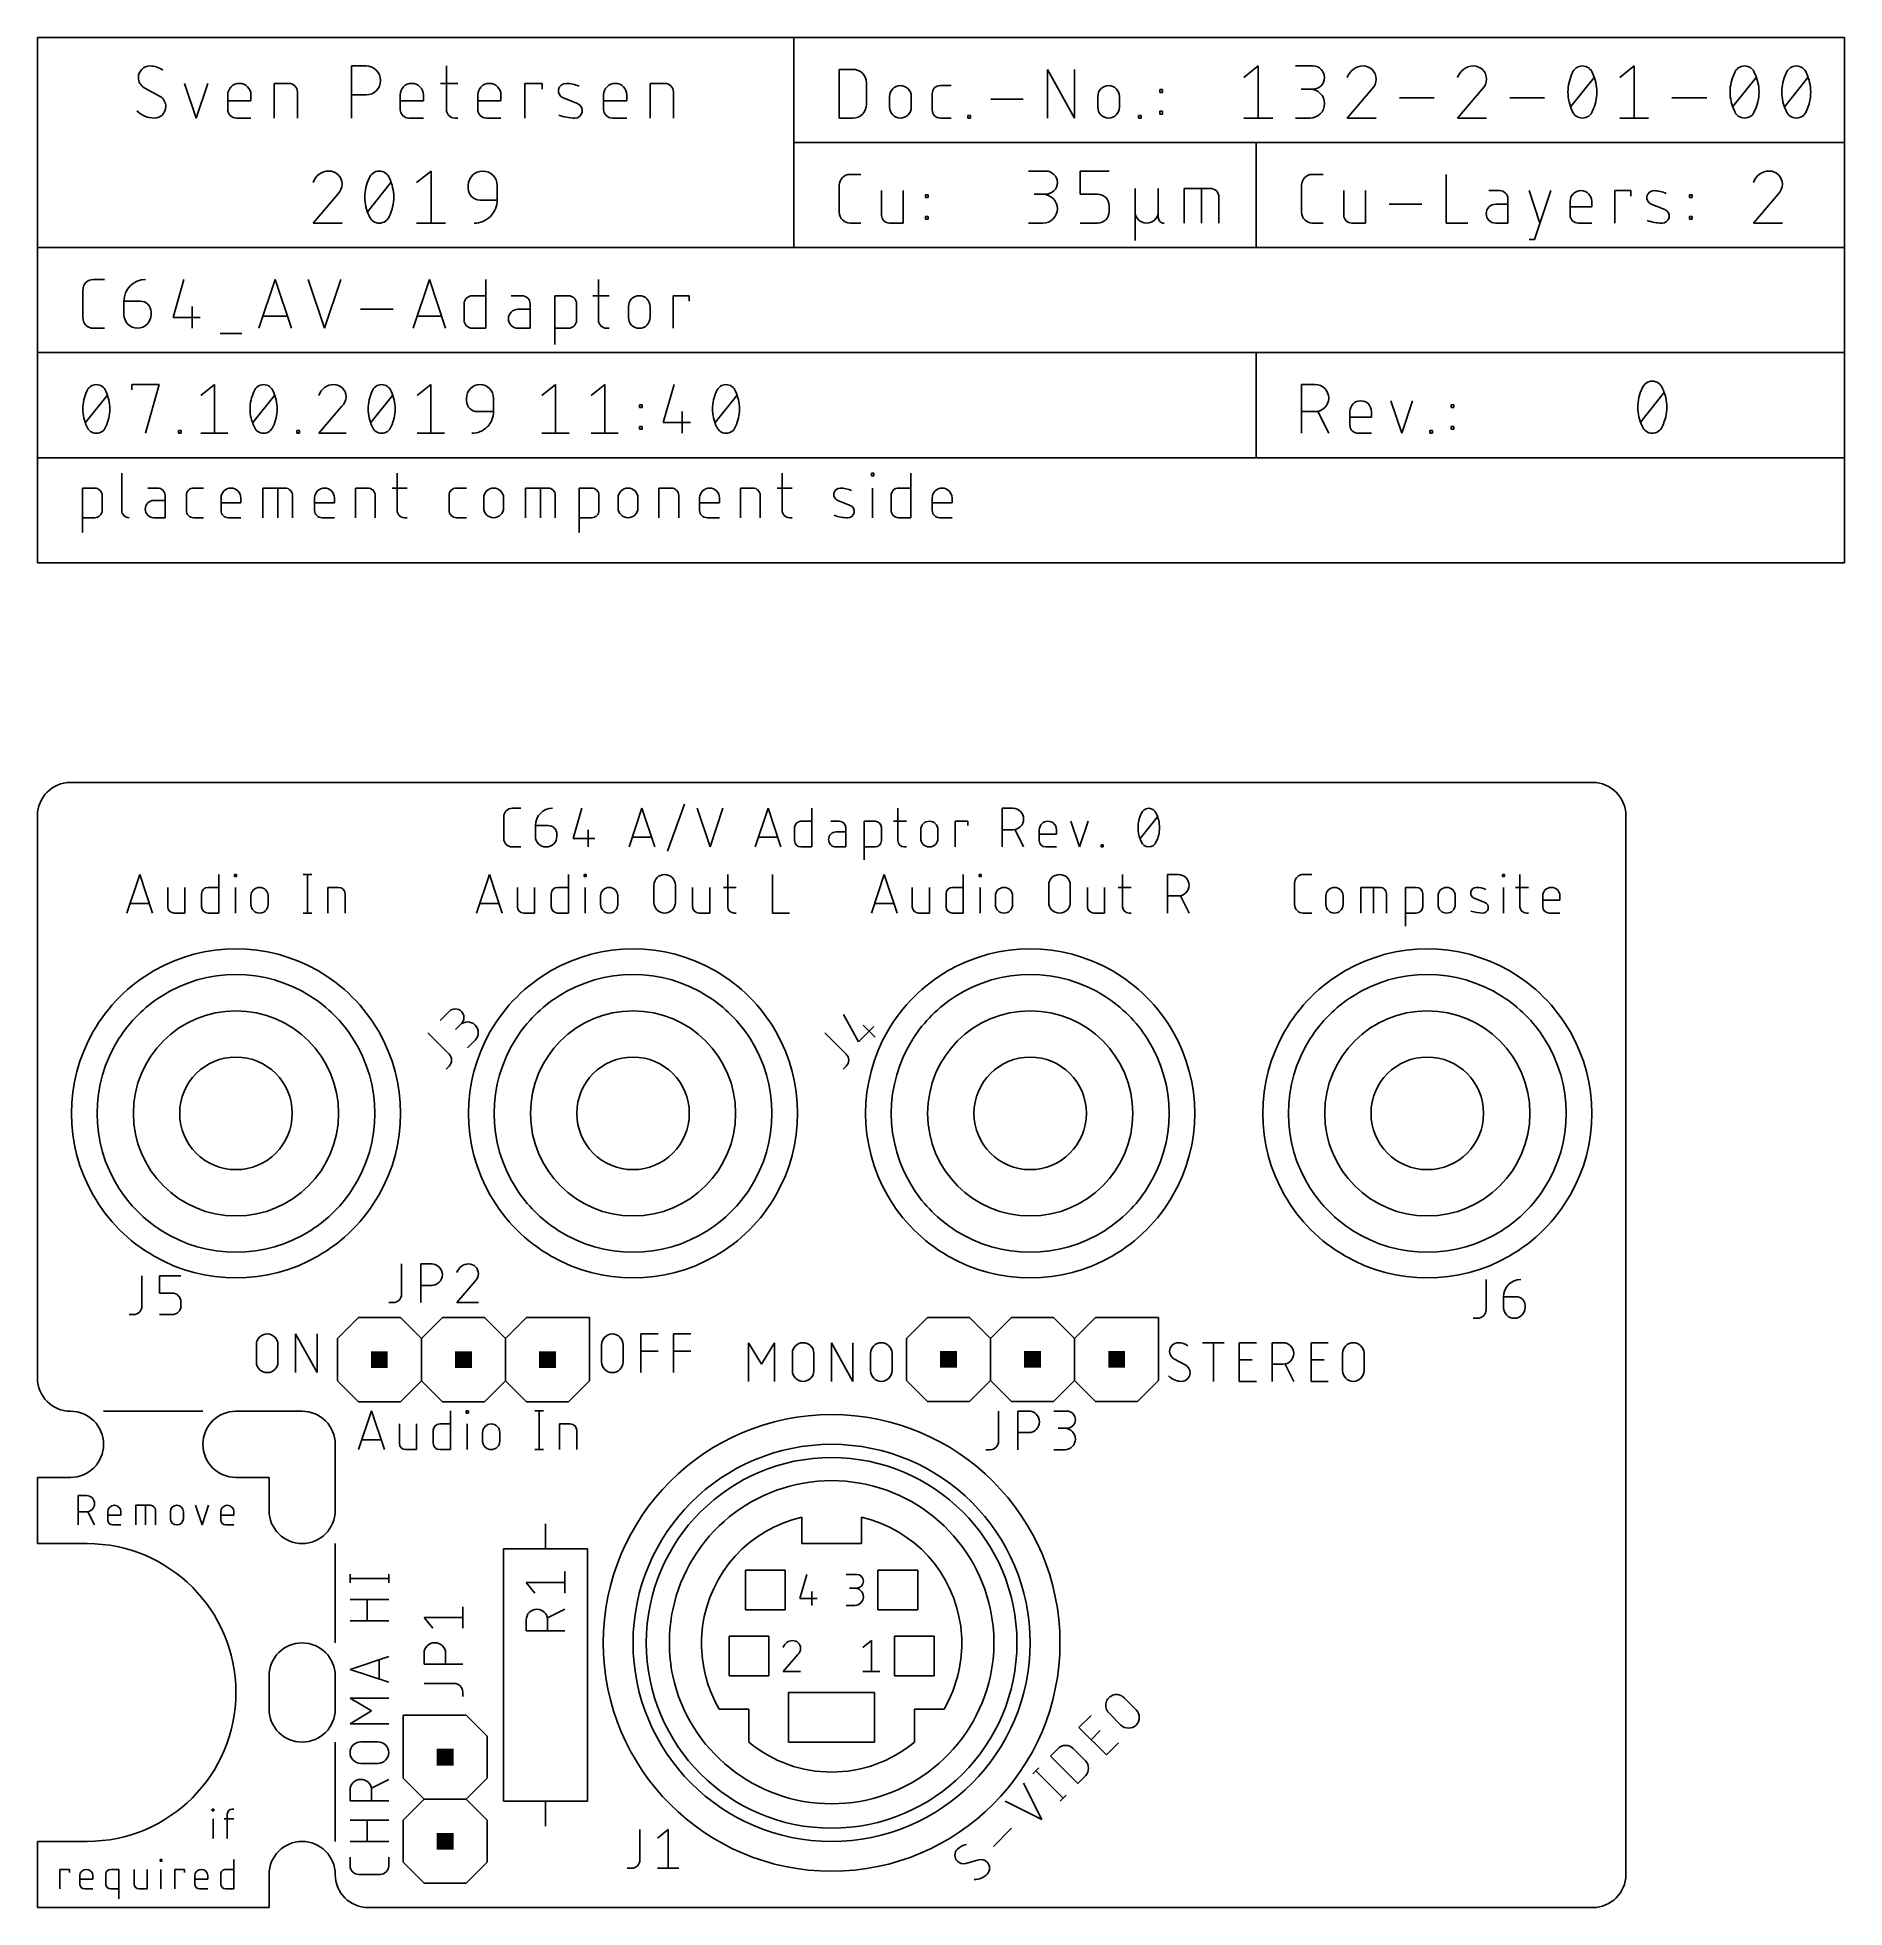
# Model space of a CAD drawing. Extents: x 0 to 54.6, y 0 to 56.5.
import ezdxf

# ---------------------------------------------------------------- set-up
doc = ezdxf.new("R2010")
doc.units = 0
for name, color, linetype in [('20', 30, 'CONTINUOUS'), ('21', 253, 'CONTINUOUS'), ('25', 253, 'CONTINUOUS'), ('48', 253, 'CONTINUOUS'), ('51', 253, 'CONTINUOUS')]:
    doc.layers.add(name, color=color, linetype=linetype)

# ---------------------------------------------------------------- blocks, each defined once
blk = doc.blocks.new('RECT')
blk.add_solid([(-0.5, -0.5), (0.5, -0.5), (-0.5, 0.5), (0.5, 0.5)])

msp = doc.modelspace()

# ---------------------------------------------------------------- linework, layer by layer
at = {"layer": '20'}
for p, q in [((1, 34), (47, 34)), ((0, 16), (0, 33)), ((48, 33), (48, 1)), ((6, 15), (8, 15)), ((9, 14), (9, 12)), ((1, 13), (0, 13)), ((0, 13), (0, 11)), ((7, 13), (6, 13)), ((7, 12), (7, 13)), ((0, 11), (1.5, 11)), ((7, 6), (7, 7)), ((9, 7), (9, 6)), ((0, 0), (0, 2)), ((0, 2), (1.5, 2)), ((7, 1), (7, 0)), ((7, 0), (0, 0)), ((47, 0), (10, 0))]:
    msp.add_line(p, q, dxfattribs=at)
for centre, radius, start, end in [((1, 33), 1, 90, 180), ((47, 33), 1, 0, 90), ((1, 16), 1, 180, 270), ((1, 14), 1, 0, 90), ((6, 14), 1, 90, 180), ((8, 14), 1, 0, 90), ((1, 14), 1, 270, 0), ((6, 14), 1, 180, 270), ((8, 12), 1, 180, 270), ((8, 12), 1, 270, 0), ((1.5, 6.5), 4.5, 270, 90), ((8, 7), 1, 90, 180), ((8, 7), 1, 0, 90), ((8, 6), 1, 180, 270), ((8, 6), 1, 270, 0), ((8, 1), 1, 90, 180), ((8, 1), 1, 0, 90), ((10, 1), 1, 180, 270), ((47, 1), 1, 270, 0)]:
    msp.add_arc(centre, radius, start, end, dxfattribs=at)
at = {"layer": '21'}
for p, q in [((2.5485, 43.3451), (2.5485, 42.2233)), ((10.8694, 43.3451), (10.8694, 42.2233)), ((22.5046, 43.3451), (22.5046, 42.2233)), ((25.2019, 43.2703), (25.2019, 43.3451)), ((25.2019, 43.3451), (25.2767, 43.3451)), ((25.2767, 43.2703), (25.2019, 43.2703)), ((25.2767, 43.3451), (25.2767, 43.2703)), ((26.3968, 43.3451), (26.3968, 41.9989)), ((1.3589, 41.5502), (1.3589, 42.8964)), ((1.3589, 42.8964), (1.7328, 42.8964)), ((1.9572, 42.672), (1.9572, 42.2233)), ((3.632, 42.8964), (3.3329, 42.8964)), ((3.8564, 42.5224), (3.5199, 42.5224)), ((3.8564, 41.9989), (3.8564, 42.672)), ((4.5006, 42.2233), (4.5006, 42.672)), ((4.725, 42.8964), (5.0241, 42.8964)), ((5.5481, 42.2233), (5.5481, 42.5972)), ((6.1464, 42.4476), (5.5481, 42.4476)), ((6.1464, 42.5972), (6.1464, 42.4476)), ((6.813, 41.9989), (6.813, 42.8964)), ((6.813, 42.8964), (7.4861, 42.8964)), ((7.2617, 41.9989), (7.2617, 42.8964)), ((7.7105, 42.672), (7.7105, 41.9989)), ((8.3771, 42.2233), (8.3771, 42.5972)), ((8.9754, 42.4476), (8.3771, 42.4476)), ((8.9754, 42.5972), (8.9754, 42.4476)), ((9.609, 41.9989), (9.609, 42.8964)), ((9.609, 42.8964), (9.983, 42.8964)), ((10.2074, 42.672), (10.2074, 41.9989)), ((10.7198, 42.8964), (11.1685, 42.8964)), ((12.44, 42.2233), (12.44, 42.672)), ((12.6643, 42.8964), (12.9635, 42.8964)), ((13.4875, 42.2981), (13.4875, 42.5972)), ((14.0858, 42.5972), (14.0858, 42.2981)), ((14.7524, 41.9989), (14.7524, 42.8964)), ((14.7524, 42.8964), (15.4255, 42.8964)), ((15.2011, 41.9989), (15.2011, 42.8964)), ((15.6498, 42.672), (15.6498, 41.9989)), ((16.3706, 41.5502), (16.3706, 42.8964)), ((16.3706, 42.8964), (16.7446, 42.8964)), ((16.969, 42.672), (16.969, 42.2233)), ((17.5484, 42.2981), (17.5484, 42.5972)), ((18.1467, 42.5972), (18.1467, 42.2981)), ((18.7804, 41.9989), (18.7804, 42.8964)), ((18.7804, 42.8964), (19.1543, 42.8964)), ((19.3787, 42.672), (19.3787, 41.9989)), ((20.0123, 42.2233), (20.0123, 42.5972)), ((20.6106, 42.4476), (20.0123, 42.4476)), ((20.6106, 42.5972), (20.6106, 42.4476)), ((21.2443, 41.9989), (21.2443, 42.8964)), ((21.2443, 42.8964), (21.6182, 42.8964)), ((21.8426, 42.672), (21.8426, 41.9989)), ((22.355, 42.8964), (22.8038, 42.8964)), ((24.5594, 42.3728), (24.1854, 42.5224)), ((25.2393, 41.9989), (25.2393, 42.8964)), ((25.7985, 42.2233), (25.7985, 42.672)), ((26.0229, 42.8964), (26.3968, 42.8964)), ((27.0391, 42.2233), (27.0391, 42.5972)), ((27.6374, 42.4476), (27.0391, 42.4476)), ((27.6374, 42.5972), (27.6374, 42.4476)), ((1.7328, 41.9989), (1.3589, 41.9989)), ((3.5199, 41.9989), (3.8564, 41.9989)), ((5.0241, 41.9989), (4.725, 41.9989)), ((6.1464, 41.9989), (5.7725, 41.9989)), ((8.9754, 41.9989), (8.6014, 41.9989)), ((11.0937, 41.9989), (11.1685, 41.9989)), ((12.9635, 41.9989), (12.6643, 41.9989)), ((16.7446, 41.9989), (16.3706, 41.9989)), ((20.6106, 41.9989), (20.2367, 41.9989)), ((22.729, 41.9989), (22.8038, 41.9989)), ((26.3968, 41.9989), (26.0229, 41.9989)), ((27.6374, 41.9989), (27.2635, 41.9989)), ((19.0367, 31.921), (19.556, 33.349)), ((14.0917, 32.3104), (14.0917, 32.9596)), ((14.3513, 33.2192), (14.6109, 33.2192)), ((16.4501, 33.2192), (16.1905, 32.3104)), ((17.8782, 32.0508), (18.2676, 33.2192)), ((18.2676, 33.2192), (18.6571, 32.0508)), ((19.9356, 33.2192), (20.325, 32.0508)), ((20.325, 32.0508), (20.7145, 33.2192)), ((21.6882, 32.0508), (22.0776, 33.2192)), ((22.0776, 33.2192), (22.4671, 32.0508)), ((23.0736, 32.8297), (23.3982, 32.8297)), ((23.3982, 33.2192), (23.3982, 32.0508)), ((24.2321, 32.8297), (23.9725, 32.8297)), ((24.9862, 31.6613), (24.9862, 32.8297)), ((24.9862, 32.8297), (25.3107, 32.8297)), ((25.8741, 32.8297), (26.2636, 32.8297)), ((26.004, 33.2192), (26.004, 32.2455)), ((27.7301, 32.0508), (27.7301, 32.8297)), ((27.7301, 32.8297), (28.1196, 32.8297)), ((28.1196, 32.8297), (28.1196, 32.6999)), ((29.1518, 32.0508), (29.1518, 33.2192)), ((29.1518, 33.2192), (29.4764, 33.2192)), ((31.2287, 32.8297), (31.4883, 32.0508)), ((31.4883, 32.0508), (31.7479, 32.8297)), ((33.3242, 32.3104), (33.8434, 32.9596)), ((15.0475, 32.6999), (15.4369, 32.6999)), ((15.0475, 32.3754), (15.0475, 32.6999)), ((15.6966, 32.4403), (15.6966, 32.3754)), ((16.1905, 32.3104), (16.8396, 32.3104)), ((16.6448, 32.5701), (16.6448, 32.0508)), ((18.5597, 32.3429), (17.9755, 32.3429)), ((22.3697, 32.3429), (21.7855, 32.3429)), ((22.8789, 32.2455), (22.8789, 32.635)), ((24.4269, 32.5052), (24.1348, 32.5052)), ((24.4269, 32.0508), (24.4269, 32.635)), ((25.5054, 32.635), (25.5054, 32.2455)), ((26.6948, 32.3104), (26.6948, 32.5701)), ((27.2141, 32.5701), (27.2141, 32.3104)), ((29.4764, 32.5701), (29.1518, 32.5701)), ((29.8009, 32.0508), (29.5413, 32.5701)), ((30.2762, 32.2455), (30.2762, 32.5701)), ((30.7954, 32.4403), (30.2762, 32.4403)), ((30.7954, 32.5701), (30.7954, 32.4403)), ((14.6109, 32.0508), (14.3513, 32.0508)), ((23.3982, 32.0508), (23.0736, 32.0508)), ((24.1348, 32.0508), (24.4269, 32.0508)), ((25.3107, 32.0508), (24.9862, 32.0508)), ((26.1987, 32.0508), (26.2636, 32.0508)), ((30.7954, 32.0508), (30.4709, 32.0508)), ((32.1416, 32.0508), (32.1416, 32.1157)), ((32.1416, 32.1157), (32.2066, 32.1157)), ((32.2066, 32.0508), (32.1416, 32.0508)), ((32.2066, 32.1157), (32.2066, 32.0508)), ((2.7037, 30.0508), (3.0931, 31.2192)), ((3.0931, 31.2192), (3.4826, 30.0508)), ((5.4805, 31.2192), (5.4805, 30.0508)), ((5.9563, 31.1543), (5.9563, 31.2192)), ((5.9563, 31.2192), (6.0212, 31.2192)), ((6.0212, 31.1543), (5.9563, 31.1543)), ((6.0212, 31.2192), (6.0212, 31.1543)), ((8.0306, 31.2192), (8.2902, 31.2192)), ((8.1604, 31.2192), (8.1604, 30.0508)), ((13.2681, 30.0508), (13.6576, 31.2192)), ((13.6576, 31.2192), (14.0471, 30.0508)), ((16.0449, 31.2192), (16.0449, 30.0508)), ((16.5207, 31.1543), (16.5207, 31.2192)), ((16.5207, 31.2192), (16.5856, 31.2192)), ((16.5856, 31.1543), (16.5207, 31.1543)), ((16.5856, 31.2192), (16.5856, 31.1543)), ((20.8605, 31.2192), (20.8605, 30.2455)), ((22.2126, 31.2192), (22.2126, 30.0508)), ((25.2007, 30.0508), (25.5901, 31.2192)), ((25.5901, 31.2192), (25.9796, 30.0508)), ((27.9775, 31.2192), (27.9775, 30.0508)), ((28.4533, 31.1543), (28.4533, 31.2192)), ((28.4533, 31.2192), (28.5182, 31.2192)), ((28.5182, 31.1543), (28.4533, 31.1543)), ((28.5182, 31.2192), (28.5182, 31.1543)), ((32.7931, 31.2192), (32.7931, 30.2455)), ((34.1502, 30.0508), (34.1502, 31.2192)), ((34.1502, 31.2192), (34.4748, 31.2192)), ((38.2511, 31.2192), (38.5108, 31.2192)), ((44.2686, 31.1543), (44.2686, 31.2192)), ((44.2686, 31.2192), (44.3335, 31.2192)), ((44.3335, 31.1543), (44.2686, 31.1543)), ((44.3335, 31.2192), (44.3335, 31.1543)), ((44.7984, 31.2192), (44.7984, 30.2455)), ((3.9384, 30.8297), (3.9384, 30.2455)), ((4.4577, 30.0508), (4.4577, 30.8297)), ((4.9612, 30.2455), (4.9612, 30.635)), ((5.1559, 30.8297), (5.4805, 30.8297)), ((5.9887, 30.0508), (5.9887, 30.8297)), ((6.453, 30.3104), (6.453, 30.5701)), ((6.9723, 30.5701), (6.9723, 30.3104)), ((8.7771, 30.0508), (8.7771, 30.8297)), ((8.7771, 30.8297), (9.1016, 30.8297)), ((9.2964, 30.635), (9.2964, 30.0508)), ((14.5029, 30.8297), (14.5029, 30.2455)), ((15.0221, 30.0508), (15.0221, 30.8297)), ((15.5257, 30.2455), (15.5257, 30.635)), ((15.7204, 30.8297), (16.0449, 30.8297)), ((16.5532, 30.0508), (16.5532, 30.8297)), ((17.0174, 30.3104), (17.0174, 30.5701)), ((17.5367, 30.5701), (17.5367, 30.3104)), ((18.6289, 30.3754), (18.6289, 30.8946)), ((19.278, 30.8946), (19.278, 30.3754)), ((19.7987, 30.8297), (19.7987, 30.2455)), ((20.318, 30.0508), (20.318, 30.8297)), ((20.7307, 30.8297), (21.1202, 30.8297)), ((26.4354, 30.8297), (26.4354, 30.2455)), ((26.9547, 30.0508), (26.9547, 30.8297)), ((27.4582, 30.2455), (27.4582, 30.635)), ((27.6529, 30.8297), (27.9775, 30.8297)), ((28.4857, 30.0508), (28.4857, 30.8297)), ((28.95, 30.3104), (28.95, 30.5701)), ((29.4693, 30.5701), (29.4693, 30.3104)), ((30.5615, 30.3754), (30.5615, 30.8946)), ((31.2106, 30.8946), (31.2106, 30.3754)), ((31.7313, 30.8297), (31.7313, 30.2455)), ((32.2506, 30.0508), (32.2506, 30.8297)), ((32.6633, 30.8297), (33.0527, 30.8297)), ((34.4748, 30.5701), (34.1502, 30.5701)), ((34.7993, 30.0508), (34.5397, 30.5701)), ((37.9915, 30.3104), (37.9915, 30.9596)), ((38.936, 30.3104), (38.936, 30.5701)), ((39.4553, 30.5701), (39.4553, 30.3104)), ((39.9873, 30.0508), (39.9873, 30.8297)), ((39.9873, 30.8297), (40.5715, 30.8297)), ((40.3768, 30.0508), (40.3768, 30.8297)), ((40.7662, 30.635), (40.7662, 30.0508)), ((41.3422, 29.6613), (41.3422, 30.8297)), ((41.3422, 30.8297), (41.6668, 30.8297)), ((41.8615, 30.635), (41.8615, 30.2455)), ((42.3269, 30.3104), (42.3269, 30.5701)), ((42.8462, 30.5701), (42.8462, 30.3104)), ((44.3011, 30.0508), (44.3011, 30.8297)), ((44.6686, 30.8297), (45.0581, 30.8297)), ((45.4892, 30.2455), (45.4892, 30.5701)), ((46.0085, 30.5701), (46.0085, 30.4403)), ((3.3852, 30.3429), (2.801, 30.3429)), ((4.1331, 30.0508), (4.4577, 30.0508)), ((5.4805, 30.0508), (5.1559, 30.0508)), ((8.0306, 30.0508), (8.2902, 30.0508)), ((13.9497, 30.3429), (13.3655, 30.3429)), ((14.6976, 30.0508), (15.0221, 30.0508)), ((16.0449, 30.0508), (15.7204, 30.0508)), ((19.9935, 30.0508), (20.318, 30.0508)), ((21.0553, 30.0508), (21.1202, 30.0508)), ((22.2126, 30.0508), (22.7319, 30.0508)), ((25.8822, 30.3429), (25.298, 30.3429)), ((26.6301, 30.0508), (26.9547, 30.0508)), ((27.9775, 30.0508), (27.6529, 30.0508)), ((31.926, 30.0508), (32.2506, 30.0508)), ((32.9878, 30.0508), (33.0527, 30.0508)), ((38.5108, 30.0508), (38.2511, 30.0508)), ((41.6668, 30.0508), (41.3422, 30.0508)), ((43.7394, 30.3754), (43.4149, 30.5052)), ((44.9931, 30.0508), (45.0581, 30.0508)), ((46.0085, 30.4403), (45.4892, 30.4403)), ((46.0085, 30.0508), (45.684, 30.0508)), ((9.0643, 17.193), (9.6993, 17.828)), ((9.6993, 17.828), (10.9693, 17.828)), ((10.9693, 17.828), (11.6043, 17.193)), ((11.6043, 17.193), (12.2393, 17.828)), ((12.2393, 17.828), (13.5093, 17.828)), ((13.5093, 17.828), (14.1443, 17.193)), ((14.1443, 17.193), (14.7793, 17.828)), ((14.7793, 17.828), (16.0493, 17.828)), ((16.6843, 17.828), (16.0493, 17.828)), ((16.6843, 17.193), (16.6843, 17.828)), ((26.2613, 17.2005), (26.8963, 17.8355)), ((26.8963, 17.8355), (28.1663, 17.8355)), ((28.1663, 17.8355), (28.8013, 17.2005)), ((28.8013, 17.2005), (29.4363, 17.8355)), ((29.4363, 17.8355), (30.7063, 17.8355)), ((30.7063, 17.8355), (31.3413, 17.2005)), ((31.3413, 17.2005), (31.9763, 17.8355)), ((31.9763, 17.8355), (33.2463, 17.8355)), ((33.8813, 17.8355), (33.2463, 17.8355)), ((33.8813, 17.2005), (33.8813, 17.8355)), ((6.619, 16.4904), (6.619, 17.0096)), ((7.2681, 17.0096), (7.2681, 16.4904)), ((7.8001, 16.1658), (7.8001, 17.3342)), ((7.8001, 17.3342), (8.4492, 16.1658)), ((8.4492, 16.1658), (8.4492, 17.3342)), ((9.0643, 15.923), (9.0643, 17.193)), ((11.6043, 15.923), (11.6043, 17.193)), ((14.1443, 15.923), (14.1443, 17.193)), ((16.6843, 15.923), (16.6843, 17.193)), ((17.0508, 16.4904), (17.0508, 17.0096)), ((17.6999, 17.0096), (17.6999, 16.4904)), ((18.2342, 16.1658), (18.2342, 17.3342)), ((18.2342, 17.3342), (18.7534, 17.3342)), ((19.2248, 16.1658), (19.2248, 17.3342)), ((19.2248, 17.3342), (19.744, 17.3342)), ((21.4919, 15.9021), (21.4919, 17.0705)), ((21.4919, 17.0705), (21.8814, 16.4213)), ((21.8814, 16.4213), (22.2709, 17.0705)), ((22.2709, 17.0705), (22.2709, 15.9021)), ((23.9952, 15.9021), (23.9952, 17.0705)), ((23.9952, 17.0705), (24.6444, 15.9021)), ((24.6444, 15.9021), (24.6444, 17.0705)), ((26.2613, 15.9305), (26.2613, 17.2005)), ((28.8013, 15.9305), (28.8013, 17.2005)), ((31.3413, 15.9305), (31.3413, 17.2005)), ((33.8813, 15.9305), (33.8813, 17.2005)), ((35.2107, 17.0705), (35.8599, 17.0705)), ((35.5353, 15.9021), (35.5353, 17.0705)), ((36.3179, 15.9021), (36.3179, 17.0705)), ((36.3179, 17.0705), (36.8372, 17.0705)), ((37.3136, 15.9021), (37.3136, 17.0705)), ((37.3136, 17.0705), (37.6382, 17.0705)), ((38.4896, 15.9021), (38.4896, 17.0705)), ((38.4896, 17.0705), (39.0089, 17.0705)), ((18.2342, 16.8149), (18.7534, 16.8149)), ((19.2248, 16.8149), (19.744, 16.8149)), ((22.8141, 16.2266), (22.8141, 16.7459)), ((23.4633, 16.7459), (23.4633, 16.2266)), ((25.1763, 16.2266), (25.1763, 16.7459)), ((25.8255, 16.7459), (25.8255, 16.2266)), ((34.7013, 16.3889), (34.3443, 16.5836)), ((36.3179, 16.5512), (36.7074, 16.5512)), ((37.6382, 16.4213), (37.3136, 16.4213)), ((37.9627, 15.9021), (37.7031, 16.4213)), ((38.4896, 16.5512), (38.8791, 16.5512)), ((39.4398, 16.2266), (39.4398, 16.7459)), ((40.089, 16.7459), (40.089, 16.2266)), ((9.6993, 15.288), (9.0643, 15.923)), ((11.6043, 15.923), (10.9693, 15.288)), ((12.2393, 15.288), (11.6043, 15.923)), ((14.1443, 15.923), (13.5093, 15.288)), ((14.7793, 15.288), (14.1443, 15.923)), ((16.0493, 15.288), (16.6843, 15.923)), ((26.8963, 15.2955), (26.2613, 15.9305)), ((28.8013, 15.9305), (28.1663, 15.2955)), ((29.4363, 15.2955), (28.8013, 15.9305)), ((31.3413, 15.9305), (30.7063, 15.2955)), ((31.9763, 15.2955), (31.3413, 15.9305)), ((33.2463, 15.2955), (33.8813, 15.9305)), ((36.8372, 15.9021), (36.3179, 15.9021)), ((39.0089, 15.9021), (38.4896, 15.9021)), ((10.9693, 15.288), (9.6993, 15.288)), ((13.5093, 15.288), (12.2393, 15.288)), ((16.0493, 15.288), (14.7793, 15.288)), ((28.1663, 15.2955), (26.8963, 15.2955)), ((30.7063, 15.2955), (29.4363, 15.2955)), ((33.2463, 15.2955), (31.9763, 15.2955)), ((2, 15), (5, 15)), ((9.7049, 13.8383), (10.0944, 15.0067)), ((10.0944, 15.0067), (10.4838, 13.8383)), ((12.4817, 15.0067), (12.4817, 13.8383)), ((12.9575, 14.9418), (12.9575, 15.0067)), ((12.9575, 15.0067), (13.0224, 15.0067)), ((13.0224, 14.9418), (12.9575, 14.9418)), ((13.0224, 15.0067), (13.0224, 14.9418)), ((15.0318, 15.0067), (15.2915, 15.0067)), ((15.1617, 15.0067), (15.1617, 13.8383)), ((10.3865, 14.1304), (9.8023, 14.1304)), ((10.9396, 14.6172), (10.9396, 14.033)), ((11.4589, 13.8383), (11.4589, 14.6172)), ((11.9624, 14.033), (11.9624, 14.4225)), ((12.1572, 14.6172), (12.4817, 14.6172)), ((12.99, 13.8383), (12.99, 14.6172)), ((13.4542, 14.0979), (13.4542, 14.3576)), ((13.9735, 14.3576), (13.9735, 14.0979)), ((15.7783, 13.8383), (15.7783, 14.6172)), ((15.7783, 14.6172), (16.1029, 14.6172)), ((16.2976, 14.4225), (16.2976, 13.8383)), ((11.1344, 13.8383), (11.4589, 13.8383)), ((12.4817, 13.8383), (12.1572, 13.8383)), ((15.0318, 13.8383), (15.2915, 13.8383)), ((1.2324, 11.5635), (1.2324, 12.4525)), ((1.2324, 12.4525), (1.4793, 12.4525)), ((1.4793, 11.9586), (1.2324, 11.9586)), ((1.7262, 11.5635), (1.5287, 11.9586)), ((2.1276, 11.7117), (2.1276, 11.9586)), ((2.5228, 11.9586), (2.5228, 11.8598)), ((2.9737, 11.5635), (2.9737, 12.1562)), ((2.9737, 12.1562), (3.4182, 12.1562)), ((3.2701, 11.5635), (3.2701, 12.1562)), ((3.5664, 12.008), (3.5664, 11.5635)), ((4.0174, 11.7611), (4.0174, 11.9586)), ((4.4125, 11.9586), (4.4125, 11.7611)), ((4.7794, 12.1562), (4.9769, 11.5635)), ((4.9769, 11.5635), (5.1745, 12.1562)), ((5.5414, 11.7117), (5.5414, 11.9586)), ((5.9365, 11.9586), (5.9365, 11.8598)), ((2.5228, 11.8598), (2.1276, 11.8598)), ((2.5228, 11.5635), (2.2758, 11.5635)), ((5.9365, 11.8598), (5.5414, 11.8598)), ((5.9365, 11.5635), (5.6896, 11.5635)), ((15.3535, 10.8388), (15.3535, 11.6007)), ((23.1, 11), (23.1, 11.8)), ((24.9, 11), (24.9, 11.8)), ((9, 8), (9, 11)), ((14.0835, 10.8388), (14.0835, 3.2188)), ((16.6235, 10.8388), (14.0835, 10.8388)), ((16.6235, 3.2188), (16.6235, 10.8388)), ((23.1, 11), (24.9, 11)), ((22.6, 10.2), (22.2, 10.2)), ((22.6, 9), (22.6, 10.2)), ((25.4, 10.2), (25.4, 9)), ((25.4, 10.2), (25.8, 10.2)), ((9.4483, 9.8119), (9.4483, 10.0716)), ((9.4483, 9.9418), (10.6167, 9.9418)), ((10.6167, 9.8119), (10.6167, 10.0716)), ((23.2478, 10.0699), (23.0389, 9.3389)), ((24.4389, 10.0699), (24.7522, 10.0699)), ((24.7522, 9.6522), (24.5434, 9.6522)), ((9.4483, 9.3138), (10.6167, 9.3138)), ((9.9676, 8.6647), (9.9676, 9.3138)), ((23.0389, 9.3389), (23.5611, 9.3389)), ((23.4044, 9.5478), (23.4044, 9.1301)), ((24.4389, 9.1301), (24.7, 9.1301)), ((10.6167, 8.6647), (9.4483, 8.6647)), ((22.6, 9), (22.2, 9)), ((25.4, 9), (25.8, 9)), ((22.1, 8.2), (21.6, 8.2)), ((22.1, 8.2), (22.1, 7)), ((24.9389, 7.8611), (25.2, 8.0699)), ((25.2, 8.0699), (25.2, 7.1301)), ((25.9, 7), (25.9, 8.2)), ((25.9, 8.2), (26.4, 8.2)), ((9.4483, 7.1986), (10.6167, 7.588)), ((10.3246, 7.4907), (10.3246, 6.9065)), ((22.9827, 7.6522), (22.5389, 7.1301)), ((10.6167, 6.8091), (9.4483, 7.1986)), ((22.1, 7), (21.6, 7)), ((22.5389, 7.1301), (23.0611, 7.1301)), ((24.9389, 7.1301), (25.4611, 7.1301)), ((25.9, 7), (26.4, 7)), ((10.0974, 5.9413), (9.4483, 6.3307)), ((9.4483, 6.3307), (10.6167, 6.3307)), ((25.3, 6.5), (22.7, 6.5)), ((22.7, 6.5), (22.7, 5)), ((25.3, 5), (25.3, 6.5)), ((32.8355, 6.3427), (33.2027, 5.9755)), ((9.4483, 5.5518), (10.0974, 5.9413)), ((11.685, 5.8143), (11.05, 5.8143)), ((11.05, 5.8143), (11.05, 5.1793)), ((12.955, 5.8143), (11.685, 5.8143)), ((13.59, 5.1793), (12.955, 5.8143)), ((20.6, 6), (21.5, 6)), ((21.5, 6), (21.5, 5)), ((26.5, 6), (27.4, 6)), ((26.5, 6), (26.5, 5)), ((31.4751, 5.4413), (31.8423, 5.8085)), ((32.7437, 5.5165), (32.3765, 5.8837)), ((10.6167, 5.5518), (9.4483, 5.5518)), ((11.05, 3.9093), (11.05, 5.1793)), ((13.59, 5.1793), (13.59, 3.9093)), ((32.3013, 4.6151), (31.4751, 5.4413)), ((31.8423, 5.0741), (32.1177, 5.3495)), ((9, 2), (9, 5)), ((9.7729, 5.0085), (10.2921, 5.0085)), ((22.7, 5), (25.3, 5)), ((30.6114, 4.5776), (30.8409, 4.8071)), ((31.4376, 3.7514), (30.6114, 4.5776)), ((31.2999, 4.8071), (31.6671, 4.4399)), ((32.6685, 4.9823), (32.3013, 4.6151)), ((10.2921, 4.3594), (9.7729, 4.3594)), ((30.0756, 4.0418), (30.2592, 4.2254)), ((30.1674, 4.1336), (30.9936, 3.3074)), ((31.6671, 3.9809), (31.4376, 3.7514)), ((9.4483, 3.2238), (9.4483, 3.5483)), ((10.6167, 3.8729), (10.0974, 3.6132)), ((10.0974, 3.5483), (10.0974, 3.2238)), ((11.685, 3.2743), (11.05, 3.9093)), ((13.59, 3.9093), (12.955, 3.2743)), ((30.347, 2.6608), (29.7962, 3.7624)), ((30.9018, 3.2156), (31.0854, 3.3992)), ((5.2856, 2.9271), (5.2856, 2.9765)), ((5.2856, 2.9765), (5.335, 2.9765)), ((5.335, 2.9271), (5.2856, 2.9271)), ((5.335, 2.9765), (5.335, 2.9271)), ((5.7389, 2.0875), (5.7389, 2.8283)), ((5.8871, 2.9765), (5.9365, 2.9765)), ((10.6167, 3.2238), (9.4483, 3.2238)), ((11.05, 2.6393), (11.685, 3.2743)), ((12.955, 3.2743), (11.685, 3.2743)), ((12.955, 3.2743), (13.59, 2.6393)), ((14.0835, 3.2188), (16.6235, 3.2188)), ((15.3535, 3.2188), (15.3535, 2.4567)), ((29.2454, 3.2116), (30.347, 2.6608)), ((5.3103, 2.0875), (5.3103, 2.6802)), ((5.6402, 2.6802), (5.9365, 2.6802)), ((9.4483, 2.6463), (10.6167, 2.6463)), ((9.9676, 1.9972), (9.9676, 2.6463)), ((11.05, 1.3693), (11.05, 2.6393)), ((13.59, 2.6393), (13.59, 1.3693)), ((28.8882, 1.8446), (29.439, 2.3954)), ((10.6167, 1.9972), (9.4483, 1.9972)), ((0.6775, 0.5635), (0.6775, 1.1562)), ((0.6775, 1.1562), (0.9738, 1.1562)), ((0.9738, 1.1562), (0.9738, 1.0574)), ((2.4618, 1.1562), (2.2149, 1.1562)), ((2.4618, 0.2672), (2.4618, 1.1562)), ((2.9262, 1.1562), (2.9262, 0.7117)), ((3.3213, 0.5635), (3.3213, 1.1562)), ((3.7086, 1.4031), (3.7086, 1.4525)), ((3.7086, 1.4525), (3.758, 1.4525)), ((3.758, 1.4031), (3.7086, 1.4031)), ((3.7333, 0.5635), (3.7333, 1.1562)), ((3.758, 1.4525), (3.758, 1.4031)), ((4.1522, 0.5635), (4.1522, 1.1562)), ((4.1522, 1.1562), (4.4485, 1.1562)), ((4.4485, 1.1562), (4.4485, 1.0574)), ((5.6896, 1.1562), (5.9365, 1.1562)), ((5.9365, 1.4525), (5.9365, 0.5635)), ((9.4483, 1.2629), (9.4483, 1.5226)), ((10.6167, 1.5226), (10.6167, 1.2629)), ((11.685, 0.7343), (11.05, 1.3693)), ((13.59, 1.3693), (12.955, 0.7343)), ((28.4432, 1.4455), (28.0531, 1.3308)), ((1.2802, 0.7117), (1.2802, 0.9586)), ((1.6754, 0.8598), (1.2802, 0.8598)), ((1.6754, 0.9586), (1.6754, 0.8598)), ((2.0667, 1.008), (2.0667, 0.7117)), ((4.755, 0.7117), (4.755, 0.9586)), ((5.1501, 0.8598), (4.755, 0.8598)), ((5.1501, 0.9586), (5.1501, 0.8598)), ((5.5414, 0.7117), (5.5414, 1.008)), ((10.3571, 1.0033), (9.7079, 1.0033)), ((12.955, 0.7343), (11.685, 0.7343)), ((1.6754, 0.5635), (1.4284, 0.5635)), ((2.2149, 0.5635), (2.4618, 0.5635)), ((3.0743, 0.5635), (3.3213, 0.5635)), ((5.1501, 0.5635), (4.9031, 0.5635)), ((5.9365, 0.5635), (5.6896, 0.5635))]:
    msp.add_line(p, q, dxfattribs=at)
for centre, radius in [((6, 24), 3.1), ((18, 24), 3.1), ((30, 24), 3.1), ((42, 24), 3.1), ((6, 24), 1.7), ((18, 24), 1.7), ((30, 24), 1.7), ((42, 24), 1.7), ((24, 8), 6.9), ((24, 8), 6), ((24, 8), 5.6)]:
    msp.add_circle(centre, radius, dxfattribs=at)
for centre, radius, start, end in [((1.7328, 42.672), 0.2244, 0, 90), ((3.5199, 42.2607), 0.2618, 90, 270), ((3.632, 42.672), 0.2244, 0, 90), ((4.725, 42.672), 0.2244, 89.9992, 180), ((5.8473, 42.5972), 0.2992, 0, 180), ((7.4861, 42.672), 0.2244, 0, 90), ((8.6762, 42.5972), 0.2992, 0, 180), ((9.983, 42.672), 0.2244, 0, 90), ((12.6643, 42.672), 0.2244, 89.9992, 180), ((13.7866, 42.5972), 0.2992, 0, 180), ((15.4255, 42.672), 0.2244, 0, 90), ((16.7446, 42.672), 0.2244, 0, 90), ((17.8475, 42.5972), 0.2992, 0, 180), ((19.1543, 42.672), 0.2244, 0, 90), ((20.3115, 42.5972), 0.2992, 0, 180), ((21.6182, 42.672), 0.2244, 0, 90), ((24.2574, 42.7025), 0.1939, 89.181, 248.1986), ((24.2481, 42.0471), 0.8493, 65.7609, 89.181), ((26.0229, 42.672), 0.2244, 89.9992, 180), ((27.3382, 42.5972), 0.2992, 0, 180), ((1.7328, 42.2233), 0.2244, 270.0008, 0), ((2.7729, 42.2233), 0.2244, 180, 270), ((4.725, 42.2233), 0.2244, 180, 270), ((5.7725, 42.2233), 0.2244, 180, 270), ((8.6014, 42.2233), 0.2244, 180, 270), ((11.0937, 42.2233), 0.2244, 180, 270), ((12.6643, 42.2233), 0.2244, 180, 270), ((13.7866, 42.2981), 0.2992, 180, 0), ((16.7446, 42.2233), 0.2244, 270.0008, 0), ((17.8475, 42.2981), 0.2992, 180, 0), ((20.2367, 42.2233), 0.2244, 180, 270), ((22.729, 42.2233), 0.2244, 180, 270), ((24.5027, 43.2672), 1.2684, 250.2096, 269.181), ((24.4874, 42.1928), 0.1939, 269.181, 68.1986), ((26.0229, 42.2233), 0.2244, 180, 270), ((27.2635, 42.2233), 0.2244, 180, 270), ((14.3513, 32.9596), 0.2596, 90.0007, 180), ((15.5668, 32.6999), 0.5193, 90.0003, 180), ((23.0736, 32.635), 0.1947, 90, 180), ((24.2321, 32.635), 0.1947, 0, 90), ((25.3107, 32.635), 0.1947, 0.0009, 90), ((26.9544, 32.5701), 0.2596, 0, 180), ((29.4764, 32.8946), 0.3246, 270, 90), ((30.5358, 32.5701), 0.2596, 0, 180), ((34.2221, 32.635), 0.9628, 154.0109, 180.0001), ((33.5838, 32.979), 0.2402, 90, 161.0751), ((33.5838, 32.979), 0.2402, 18.9248, 90.0002), ((32.9455, 32.635), 0.9629, 359.9999, 25.9891), ((14.3513, 32.3104), 0.2596, 180, 270), ((15.372, 32.3754), 0.3246, 180, 0), ((15.4369, 32.4403), 0.2596, 0, 90), ((23.0736, 32.2455), 0.1947, 180, 270), ((24.1348, 32.278), 0.2272, 90, 270), ((25.3107, 32.2455), 0.1947, 270, 0), ((26.1987, 32.2455), 0.1947, 180, 270), ((26.9544, 32.3104), 0.2596, 180, 0), ((30.4709, 32.2455), 0.1947, 180, 270), ((34.2221, 32.635), 0.9629, 180, 205.9888), ((32.9455, 32.635), 0.9629, 334.0112, 360), ((33.5838, 32.291), 0.2402, 198.9254, 269.9998), ((33.5838, 32.291), 0.2402, 270, 341.0747), ((18.9535, 30.8946), 0.3246, 0, 180), ((30.886, 30.8946), 0.3246, 0, 180), ((34.4748, 30.8946), 0.3246, 270, 90), ((38.2511, 30.9596), 0.2596, 90.0007, 180), ((5.1559, 30.635), 0.1947, 90, 180), ((6.7126, 30.5701), 0.2596, 0, 180), ((9.1016, 30.635), 0.1947, 0.0009, 90), ((15.7204, 30.635), 0.1947, 90, 180), ((17.2771, 30.5701), 0.2596, 0, 180), ((27.6529, 30.635), 0.1947, 90, 180), ((29.2096, 30.5701), 0.2596, 0, 180), ((39.1957, 30.5701), 0.2596, 0, 180), ((40.5715, 30.635), 0.1947, 0, 90), ((41.6668, 30.635), 0.1947, 0.0009, 90), ((42.5866, 30.5701), 0.2596, 0, 180), ((43.4774, 30.6614), 0.1683, 89.1818, 248.1989), ((43.4693, 30.0927), 0.7371, 65.7612, 89.1819), ((45.7489, 30.5701), 0.2596, 0, 180), ((4.1331, 30.2455), 0.1947, 180, 270), ((5.1559, 30.2455), 0.1947, 180, 270), ((6.7126, 30.3104), 0.2596, 180, 0), ((14.6976, 30.2455), 0.1947, 180, 270), ((15.7204, 30.2455), 0.1947, 180, 270), ((17.2771, 30.3104), 0.2596, 180, 0), ((18.9535, 30.3754), 0.3246, 180, 0), ((19.9935, 30.2455), 0.1947, 180, 270), ((21.0553, 30.2455), 0.1947, 180, 270), ((26.6301, 30.2455), 0.1947, 180, 270), ((27.6529, 30.2455), 0.1947, 180, 270), ((29.2096, 30.3104), 0.2596, 180, 0), ((30.886, 30.3754), 0.3246, 180, 0), ((31.926, 30.2455), 0.1947, 180, 270), ((32.9878, 30.2455), 0.1947, 180, 270), ((38.2511, 30.3104), 0.2596, 180, 270), ((39.1957, 30.3104), 0.2596, 180, 0), ((41.6668, 30.2455), 0.1947, 270, 0), ((42.5866, 30.3104), 0.2596, 180, 0), ((43.6903, 31.1515), 1.1008, 250.209, 269.1819), ((43.6769, 30.2191), 0.1683, 269.1818, 68.1989), ((44.9931, 30.2455), 0.1947, 180, 270), ((45.684, 30.2455), 0.1947, 180, 270), ((6, 24), 4.9729, 60.1541, 119.8459), ((18, 24), 4.9729, 60.1541, 119.8459), ((30, 24), 4.9729, 60.1541, 119.8459), ((42, 24), 4.9729, 60.1541, 119.8459), ((6, 24), 4.1976, 57.3808, 122.6192), ((18, 24), 4.1976, 57.3808, 122.6192), ((30, 24), 4.1976, 57.3808, 122.6192), ((42, 24), 4.1976, 57.3808, 122.6192), ((6, 24), 4.9729, 150.1541, 209.8459), ((6, 24), 4.1976, 147.3808, 212.6192), ((6, 24), 4.1976, 327.3808, 32.6192), ((6, 24), 4.9729, 330.1541, 29.8459), ((18, 24), 4.9729, 150.1541, 209.8459), ((18, 24), 4.1976, 147.3808, 212.6192), ((18, 24), 4.1976, 327.3808, 32.6192), ((18, 24), 4.9729, 330.1541, 29.8459), ((30, 24), 4.9729, 150.1541, 209.8459), ((30, 24), 4.1976, 147.3808, 212.6192), ((30, 24), 4.1976, 327.3808, 32.6192), ((30, 24), 4.9729, 330.1541, 29.8459), ((42, 24), 4.9729, 150.1541, 209.8459), ((42, 24), 4.1976, 147.3808, 212.6192), ((42, 24), 4.1976, 327.3808, 32.6192), ((42, 24), 4.9729, 330.1541, 29.8459), ((6, 24), 4.1976, 237.3808, 302.6192), ((18, 24), 4.1976, 237.3808, 302.6192), ((30, 24), 4.1976, 237.3808, 302.6192), ((42, 24), 4.1976, 237.3808, 302.6192), ((6, 24), 4.9729, 240.1541, 299.8459), ((18, 24), 4.9729, 240.1541, 299.8459), ((30, 24), 4.9729, 240.1541, 299.8459), ((42, 24), 4.9729, 240.1541, 299.8459), ((6.9435, 17.0096), 0.3246, 0, 180), ((17.3754, 17.0096), 0.3246, 0, 180), ((23.1387, 16.7459), 0.3246, 0, 180), ((25.5009, 16.7459), 0.3246, 0, 180), ((34.4741, 16.8108), 0.2596, 89.9993, 180), ((34.4741, 16.5836), 0.4868, 53.1301, 89.9993), ((37.6382, 16.7459), 0.3246, 270, 90), ((39.7644, 16.7459), 0.3246, 0, 180), ((6.9435, 16.4904), 0.3246, 180, 0), ((17.3754, 16.4904), 0.3246, 180, 0), ((34.4782, 16.8108), 0.2637, 179.9998, 239.4902), ((23.1387, 16.2266), 0.3246, 180, 0), ((25.5009, 16.2266), 0.3246, 180, 0), ((34.5715, 16.4506), 0.5485, 224.761, 269.9999), ((34.5715, 16.1617), 0.2596, 270, 0), ((34.5675, 16.1617), 0.2637, 0.0001, 59.4899), ((39.7644, 16.2266), 0.3246, 180, 0), ((12.1572, 14.4225), 0.1947, 90, 180), ((13.7139, 14.3576), 0.2596, 0, 180), ((16.1029, 14.4225), 0.1947, 0.0009, 90), ((11.1344, 14.033), 0.1947, 180, 270), ((12.1572, 14.033), 0.1947, 180, 270), ((13.7139, 14.0979), 0.2596, 180, 0), ((1.4793, 12.2056), 0.2469, 270, 90), ((24, 8), 4.9031, 11.7683, 168.2317), ((2.3252, 11.9586), 0.1976, 0, 180), ((3.4182, 12.008), 0.1482, 0, 90), ((4.2149, 11.9586), 0.1976, 0, 180), ((5.7389, 11.9586), 0.1976, 0, 180), ((2.2758, 11.7117), 0.1482, 180, 270), ((4.2149, 11.7611), 0.1976, 180, 0), ((5.6896, 11.7117), 0.1482, 180, 270), ((23.9842, 7.9825), 3.9186, 103.0415, 172.4112), ((24.0158, 7.9825), 3.9186, 7.5888, 76.9585), ((24.7, 9.3912), 0.2611, 270, 90), ((24.7522, 9.8611), 0.2088, 270, 90), ((22.8261, 7.7681), 0.3018, 90.0001, 162.055), ((22.8261, 7.835), 0.235, 0, 90), ((24.0102, 7.9701), 3.9384, 186.8551, 210.0148), ((22.8087, 7.835), 0.2524, 313.6042, 359.9995), ((23.9898, 7.9701), 3.9384, 329.9852, 353.1449), ((24, 8.05), 4.9135, 192.3391, 347.6609), ((32.606, 6.1132), 0.3246, 44.9998, 225.0002), ((32.9732, 5.746), 0.3246, 225.0006, 45.0002), ((9.7729, 4.684), 0.3246, 90, 270), ((10.2921, 4.684), 0.3246, 270, 90), ((24, 8), 3.9051, 230.1944, 309.8056), ((31.0704, 4.5776), 0.3246, 44.9998, 135.0002), ((31.4376, 4.2104), 0.3246, 315, 45), ((9.7729, 3.5483), 0.3246, 0, 180), ((5.8871, 2.8283), 0.1482, 90, 180), ((27.9842, 1.5832), 0.2596, 134.9978, 225.0022), ((28.1449, 1.4225), 0.4869, 98.1318, 134.9978), ((1.4778, 0.9586), 0.1976, 0, 180), ((2.2149, 1.008), 0.1482, 90, 179.9988), ((4.9525, 0.9586), 0.1976, 0, 180), ((5.6896, 1.008), 0.1482, 89.9988, 180), ((9.7079, 1.263), 0.2596, 180.0014, 270), ((10.3571, 1.2629), 0.2596, 270, 0), ((27.9871, 1.5861), 0.2637, 225, 284.4903), ((28.5092, 1.1902), 0.2637, 45, 104.4903), ((28.5121, 1.1931), 0.2596, 314.9988, 45.0022), ((1.4284, 0.7117), 0.1482, 180, 270), ((2.2149, 0.7117), 0.1482, 180, 270), ((3.0743, 0.7117), 0.1482, 180, 270), ((4.9031, 0.7117), 0.1482, 180, 270), ((5.6896, 0.7117), 0.1482, 180, 270), ((28.3078, 1.3974), 0.5485, 269.7632, 314.9988)]:
    msp.add_arc(centre, radius, start, end, dxfattribs=at)
at = {"layer": '25'}
for p, q in [((12.1709, 26.8074), (12.4463, 27.0828)), ((12.8135, 26.7156), (12.6299, 26.532)), ((24.3545, 26.991), (24.8135, 26.1648)), ((24.8135, 26.1648), (25.2725, 26.6238)), ((24.9512, 26.6697), (25.3183, 26.3025)), ((11.798, 26.4345), (12.4406, 25.7919)), ((12.9971, 25.9812), (13.2265, 26.2107)), ((23.798, 26.4345), (24.4406, 25.7919)), ((12.4406, 25.4247), (12.3488, 25.3329)), ((24.4406, 25.4247), (24.3488, 25.3329)), ((11.0061, 19.45), (11.0061, 18.5412)), ((11.5884, 18.2816), (11.5884, 19.45)), ((11.5884, 19.45), (11.913, 19.45)), ((3.1581, 19.0869), (3.1581, 18.1782)), ((3.6855, 18.5676), (3.6855, 19.0869)), ((3.6855, 19.0869), (4.3346, 19.0869)), ((11.913, 18.8009), (11.5884, 18.8009)), ((13.2281, 18.9307), (12.6764, 18.2816)), ((43.7769, 18.9769), (43.7769, 18.0682)), ((4.075, 18.5676), (3.6855, 18.5676)), ((4.3346, 18.1782), (4.3346, 18.308)), ((10.7464, 18.2816), (10.6166, 18.2816)), ((12.6764, 18.2816), (13.3255, 18.2816)), ((44.3042, 18.4576), (44.6937, 18.4576)), ((44.3042, 18.1331), (44.3042, 18.4576)), ((44.9533, 18.198), (44.9533, 18.1331)), ((2.8985, 17.9185), (2.7687, 17.9185)), ((3.6855, 17.9185), (4.075, 17.9185)), ((43.5173, 17.8085), (43.3874, 17.8085)), ((29.0472, 15.0034), (29.0472, 14.0946)), ((29.6296, 13.835), (29.6296, 15.0034)), ((29.6296, 15.0034), (29.9541, 15.0034)), ((30.7175, 15.0034), (31.107, 15.0034)), ((29.9541, 14.3543), (29.6296, 14.3543)), ((31.107, 14.4841), (30.8474, 14.4841)), ((28.7876, 13.835), (28.6577, 13.835)), ((30.7175, 13.835), (31.0421, 13.835)), ((15.0289, 9.5038), (14.7693, 9.8284)), ((14.7693, 9.8284), (15.9377, 9.8284)), ((15.9377, 9.5038), (15.9377, 10.153)), ((12.8529, 8.4439), (12.8529, 9.093)), ((11.9441, 8.4439), (11.6845, 8.7685)), ((11.6845, 8.7685), (12.8529, 8.7685)), ((14.7693, 8.3682), (14.7693, 8.6928)), ((15.9377, 9.0173), (15.4184, 8.7577)), ((15.4184, 8.6928), (15.4184, 8.3682)), ((15.9377, 8.3682), (14.7693, 8.3682)), ((11.6845, 7.3559), (11.6845, 7.6805)), ((12.8529, 7.3559), (11.6845, 7.3559)), ((12.3336, 7.6805), (12.3336, 7.3559)), ((11.6845, 6.7736), (12.5933, 6.7736)), ((12.8529, 6.5139), (12.8529, 6.3841)), ((18.209, 2.3555), (18.209, 1.4467)), ((18.7364, 2.0958), (19.0609, 2.3555)), ((19.0609, 2.3555), (19.0609, 1.1871)), ((17.9494, 1.1871), (17.8195, 1.1871)), ((18.7364, 1.1871), (19.3855, 1.1871))]:
    msp.add_line(p, q, dxfattribs=at)
for centre, radius, start, end in [((12.6299, 26.8992), 0.2596, 315, 135), ((12.9971, 26.4402), 0.3246, 315.0002, 134.9998), ((12.257, 25.6083), 0.2596, 315.0007, 45.0002), ((24.257, 25.6083), 0.2596, 315.0007, 45.0002), ((11.913, 19.1254), 0.3246, 270, 90), ((13.0334, 19.0747), 0.3753, 90.0001, 162.0549), ((13.0334, 19.1579), 0.2921, 0, 90), ((13.0118, 19.1579), 0.3138, 313.604, 359.9996), ((44.8235, 18.4576), 0.5193, 90.0003, 180), ((2.8985, 18.1782), 0.2596, 270, 0), ((4.075, 18.308), 0.2596, 0, 90), ((4.075, 18.1782), 0.2596, 270, 0), ((10.7464, 18.5412), 0.2596, 270, 0), ((44.6288, 18.1331), 0.3246, 180, 0), ((44.6937, 18.198), 0.2596, 0, 90), ((43.5173, 18.0682), 0.2596, 270, 0), ((29.9541, 14.6788), 0.3246, 270, 90), ((31.107, 14.7438), 0.2596, 270, 90), ((31.0421, 14.1596), 0.3246, 270, 90), ((28.7876, 14.0946), 0.2596, 270, 0), ((15.0939, 8.6928), 0.3246, 0, 180), ((12.0091, 7.6805), 0.3246, 0, 180), ((12.5933, 6.5139), 0.2596, 0, 90), ((17.9494, 1.4467), 0.2596, 270, 0)]:
    msp.add_arc(centre, radius, start, end, dxfattribs=at)
at = {"layer": '48'}
for p, q in [((22.86, 56.515), (0, 56.515)), ((0, 56.515), (0, 50.165)), ((54.61, 56.515), (22.86, 56.515)), ((22.86, 56.515), (22.86, 53.34)), ((54.61, 53.34), (54.61, 56.515)), ((9.4937, 54.0766), (9.4937, 55.6514)), ((9.4937, 55.6514), (9.9311, 55.6514)), ((12.3574, 55.6514), (12.3574, 54.3391)), ((24.2316, 54.0766), (24.2316, 55.5498)), ((24.2316, 55.5498), (24.6408, 55.5498)), ((30.5248, 54.0766), (30.5248, 55.5498)), ((30.5248, 55.5498), (31.3432, 54.0766)), ((31.3432, 54.0766), (31.3432, 55.5498)), ((36.4554, 55.3014), (36.8928, 55.6514)), ((36.8928, 55.6514), (36.8928, 54.0766)), ((38.0185, 55.6514), (38.5434, 55.6514)), ((47.8141, 55.3014), (48.2515, 55.6514)), ((48.2515, 55.6514), (48.2515, 54.0766)), ((3.7073, 54.7328), (3.2261, 54.9952)), ((4.4496, 55.1265), (4.7995, 54.0766)), ((4.7995, 54.0766), (5.1495, 55.1265)), ((7.159, 54.0766), (7.159, 55.1265)), ((7.159, 55.1265), (7.5964, 55.1265)), ((7.8589, 54.864), (7.8589, 54.0766)), ((12.1824, 55.1265), (12.7073, 55.1265)), ((14.7243, 54.0766), (14.7243, 55.1265)), ((14.7243, 55.1265), (15.2492, 55.1265)), ((15.2492, 55.1265), (15.2492, 54.9515)), ((18.5177, 54.0766), (18.5177, 55.1265)), ((18.5177, 55.1265), (18.9551, 55.1265)), ((19.2176, 54.864), (19.2176, 54.0766)), ((25.05, 55.1406), (25.05, 54.4858)), ((27.2865, 55.0587), (27.6139, 55.0587)), ((33.9158, 54.8541), (33.9158, 54.936)), ((33.9158, 54.936), (33.9976, 54.936)), ((33.9976, 54.8541), (33.9158, 54.8541)), ((33.9976, 54.936), (33.9976, 54.8541)), ((38.5434, 54.9515), (38.1934, 54.9515)), ((40.3253, 54.9515), (39.5816, 54.0766)), ((43.6599, 54.9515), (42.9163, 54.0766)), ((46.3384, 54.4266), (47.0383, 55.3014)), ((51.2362, 54.4266), (51.9361, 55.3014)), ((52.7993, 54.4266), (53.4992, 55.3014)), ((5.7522, 54.3391), (5.7522, 54.7765)), ((6.4521, 54.6015), (5.7522, 54.6015)), ((6.4521, 54.7765), (6.4521, 54.6015)), ((9.9311, 54.7765), (9.4937, 54.7765)), ((10.9626, 54.3391), (10.9626, 54.7765)), ((11.6625, 54.6015), (10.9626, 54.6015)), ((11.6625, 54.7765), (11.6625, 54.6015)), ((13.3073, 54.3391), (13.3073, 54.7765)), ((14.0072, 54.6015), (13.3073, 54.6015)), ((14.0072, 54.7765), (14.0072, 54.6015)), ((16.3249, 54.514), (15.8874, 54.689)), ((17.1109, 54.3391), (17.1109, 54.7765)), ((17.8108, 54.6015), (17.1109, 54.6015)), ((17.8108, 54.7765), (17.8108, 54.6015)), ((25.7505, 54.404), (25.7505, 54.7314)), ((26.4052, 54.7314), (26.4052, 54.404)), ((27.041, 54.3221), (27.041, 54.8132)), ((28.8077, 54.6495), (29.7898, 54.6495)), ((32.0436, 54.404), (32.0436, 54.7314)), ((32.6984, 54.7314), (32.6984, 54.404)), ((33.9158, 54.1994), (33.9158, 54.2812)), ((33.9158, 54.2812), (33.9976, 54.2812)), ((33.9976, 54.2812), (33.9976, 54.1994)), ((41.1614, 54.689), (42.2113, 54.689)), ((44.4961, 54.689), (45.546, 54.689)), ((49.3939, 54.689), (50.4438, 54.689)), ((6.4521, 54.0766), (6.0147, 54.0766)), ((11.6625, 54.0766), (11.2251, 54.0766)), ((12.6198, 54.0766), (12.7073, 54.0766)), ((14.0072, 54.0766), (13.5698, 54.0766)), ((17.8108, 54.0766), (17.3733, 54.0766)), ((24.6408, 54.0766), (24.2316, 54.0766)), ((27.6139, 54.0766), (27.2865, 54.0766)), ((28.1181, 54.0766), (28.1181, 54.1584)), ((28.1181, 54.1584), (28.2, 54.1584)), ((28.2, 54.0766), (28.1181, 54.0766)), ((28.2, 54.1584), (28.2, 54.0766)), ((33.2716, 54.0766), (33.2716, 54.1584)), ((33.2716, 54.1584), (33.3534, 54.1584)), ((33.3534, 54.0766), (33.2716, 54.0766)), ((33.3534, 54.1584), (33.3534, 54.0766)), ((33.9976, 54.1994), (33.9158, 54.1994)), ((36.4554, 54.0766), (37.3302, 54.0766)), ((38.0185, 54.0766), (38.4559, 54.0766)), ((39.5816, 54.0766), (40.4565, 54.0766)), ((42.9163, 54.0766), (43.7912, 54.0766)), ((47.8141, 54.0766), (48.6889, 54.0766)), ((22.86, 53.34), (22.86, 50.165)), ((22.86, 53.34), (36.83, 53.34)), ((36.83, 53.34), (54.61, 53.34)), ((36.83, 53.34), (36.83, 50.165)), ((54.61, 50.165), (54.61, 53.34)), ((9.981, 51.2516), (10.6809, 52.1264)), ((11.4566, 52.1264), (11.8941, 52.4764)), ((11.8941, 52.4764), (11.8941, 50.9016)), ((13.0197, 51.9515), (13.0197, 52.039)), ((13.8946, 52.039), (13.8946, 51.6015)), ((24.2316, 51.229), (24.2316, 52.0474)), ((24.559, 52.3748), (24.8864, 52.3748)), ((29.9466, 52.4764), (30.4715, 52.4764)), ((31.5097, 51.7765), (31.5097, 52.4764)), ((31.5097, 52.4764), (32.3846, 52.4764)), ((38.2016, 51.229), (38.2016, 52.0474)), ((38.529, 52.3748), (38.8564, 52.3748)), ((42.5708, 52.3748), (42.5708, 50.9016)), ((9.074, 51.7765), (8.3304, 50.9016)), ((13.8946, 51.6015), (13.3697, 51.6015)), ((25.5077, 51.8837), (25.5077, 51.1471)), ((26.1624, 50.9016), (26.1624, 51.8837)), ((26.8347, 51.6791), (26.8347, 51.761)), ((26.8347, 51.761), (26.9166, 51.761)), ((26.9166, 51.6791), (26.8347, 51.6791)), ((26.9166, 51.761), (26.9166, 51.6791)), ((30.4715, 51.7765), (30.1216, 51.7765)), ((32.0347, 51.7765), (31.5097, 51.7765)), ((33.1698, 50.3767), (33.1698, 51.9515)), ((33.8697, 51.9515), (33.8697, 51.2516)), ((34.6527, 50.9016), (34.6527, 51.9515)), ((34.6527, 51.9515), (35.4401, 51.9515)), ((35.1776, 50.9016), (35.1776, 51.9515)), ((35.7026, 51.689), (35.7026, 50.9016)), ((39.4777, 51.8837), (39.4777, 51.1471)), ((40.1324, 50.9016), (40.1324, 51.8837)), ((40.8501, 51.4745), (41.8322, 51.4745)), ((44.1889, 51.8837), (43.8615, 51.8837)), ((44.4344, 51.4745), (44.0661, 51.4745)), ((44.4344, 50.9016), (44.4344, 51.6382)), ((45.0771, 51.8837), (45.4045, 50.9016)), ((45.2408, 50.4105), (45.7319, 51.8837)), ((46.3159, 51.1471), (46.3159, 51.5564)), ((46.9707, 51.5564), (46.9707, 51.3927)), ((47.6643, 50.9016), (47.6643, 51.8837)), ((47.6643, 51.8837), (48.1553, 51.8837)), ((48.1553, 51.8837), (48.1553, 51.72)), ((49.1769, 51.3108), (48.7677, 51.4745)), ((49.9224, 51.6791), (49.9224, 51.761)), ((49.9224, 51.761), (50.0043, 51.761)), ((50.0043, 51.6791), (49.9224, 51.6791)), ((50.0043, 51.761), (50.0043, 51.6791)), ((52.5978, 51.7765), (51.8541, 50.9016)), ((8.3304, 50.9016), (9.2053, 50.9016)), ((11.4566, 50.9016), (12.3315, 50.9016)), ((24.8864, 50.9016), (24.559, 50.9016)), ((25.7532, 50.9016), (26.1624, 50.9016)), ((26.8347, 51.0244), (26.8347, 51.1062)), ((26.8347, 51.1062), (26.9166, 51.1062)), ((26.9166, 51.0244), (26.8347, 51.0244)), ((26.9166, 51.1062), (26.9166, 51.0244)), ((29.9466, 50.9016), (30.384, 50.9016)), ((31.5097, 50.9016), (32.0347, 50.9016)), ((32.3846, 51.2516), (32.3846, 51.4265)), ((33.8697, 51.2516), (33.8697, 51.0766)), ((38.8564, 50.9016), (38.529, 50.9016)), ((39.7232, 50.9016), (40.1324, 50.9016)), ((42.5708, 50.9016), (43.2256, 50.9016)), ((44.0661, 50.9016), (44.4344, 50.9016)), ((46.9707, 51.3927), (46.3159, 51.3927)), ((46.9707, 50.9016), (46.5615, 50.9016)), ((49.9224, 51.0244), (49.9224, 51.1062)), ((49.9224, 51.1062), (50.0043, 51.1062)), ((50.0043, 51.0244), (49.9224, 51.0244)), ((50.0043, 51.1062), (50.0043, 51.0244)), ((51.8541, 50.9016), (52.729, 50.9016)), ((45.0771, 50.4105), (45.2408, 50.4105)), ((0, 50.165), (0, 46.99)), ((0, 50.165), (22.86, 50.165)), ((22.86, 50.165), (36.83, 50.165)), ((36.83, 50.165), (54.61, 50.165)), ((54.61, 46.99), (54.61, 50.165)), ((1.699, 49.1998), (2.0264, 49.1998)), ((4.4293, 49.1998), (4.102, 48.054)), ((6.696, 47.7266), (7.187, 49.1998)), ((7.187, 49.1998), (7.6781, 47.7266)), ((8.1825, 49.1998), (8.6736, 47.7266)), ((8.6736, 47.7266), (9.1647, 49.1998)), ((11.3539, 47.7266), (11.845, 49.1998)), ((11.845, 49.1998), (12.336, 47.7266)), ((13.5508, 49.1998), (13.5508, 47.7266)), ((16.9518, 49.1998), (16.9518, 47.9721)), ((1.3716, 48.054), (1.3716, 48.8724)), ((13.1415, 48.7087), (13.5508, 48.7087)), ((14.6432, 48.7087), (14.3158, 48.7087)), ((15.6395, 47.2355), (15.6395, 48.7087)), ((15.6395, 48.7087), (16.0488, 48.7087)), ((16.7882, 48.7087), (17.2792, 48.7087)), ((19.2086, 47.7266), (19.2086, 48.7087)), ((19.2086, 48.7087), (19.6997, 48.7087)), ((19.6997, 48.7087), (19.6997, 48.545)), ((2.6154, 48.545), (3.1064, 48.545)), ((2.6154, 48.1358), (2.6154, 48.545)), ((3.4338, 48.2177), (3.4338, 48.1358)), ((4.102, 48.054), (4.9204, 48.054)), ((4.6749, 48.3814), (4.6749, 47.7266)), ((7.5553, 48.0949), (6.8187, 48.0949)), ((9.7682, 48.2995), (10.7504, 48.2995)), ((12.2133, 48.0949), (11.4767, 48.0949)), ((12.896, 47.9721), (12.896, 48.4632)), ((14.8887, 48.2995), (14.5204, 48.2995)), ((14.8887, 47.7266), (14.8887, 48.4632)), ((16.2943, 48.4632), (16.2943, 47.9721)), ((17.8603, 48.054), (17.8603, 48.3814)), ((18.5151, 48.3814), (18.5151, 48.054)), ((2.0264, 47.7266), (1.699, 47.7266)), ((5.5217, 47.5629), (6.1765, 47.5629)), ((13.5508, 47.7266), (13.1415, 47.7266)), ((14.5204, 47.7266), (14.8887, 47.7266)), ((16.0488, 47.7266), (15.6395, 47.7266)), ((17.1974, 47.7266), (17.2792, 47.7266)), ((0, 46.99), (0, 43.815)), ((0, 46.99), (36.83, 46.99)), ((36.83, 46.99), (54.61, 46.99)), ((36.83, 46.99), (36.83, 43.815)), ((54.61, 43.815), (54.61, 46.99)), ((2.8582, 45.8611), (2.8582, 46.0248)), ((2.8582, 46.0248), (3.6766, 46.0248)), ((3.6766, 46.0248), (3.2674, 44.5516)), ((4.9394, 45.6974), (5.3486, 46.0248)), ((5.3486, 46.0248), (5.3486, 44.5516)), ((11.4803, 45.6974), (11.8895, 46.0248)), ((11.8895, 46.0248), (11.8895, 44.5516)), ((15.2463, 45.6974), (15.6555, 46.0248)), ((15.6555, 46.0248), (15.6555, 44.5516)), ((16.7329, 45.6974), (17.1421, 46.0248)), ((17.1421, 46.0248), (17.1421, 44.5516)), ((19.2405, 46.0248), (18.9132, 44.879)), ((38.2016, 44.5516), (38.2016, 46.0248)), ((38.2016, 46.0248), (38.6108, 46.0248)), ((1.4534, 44.879), (2.1082, 45.6974)), ((6.5078, 44.879), (7.1626, 45.6974)), ((9.2028, 45.37), (8.5072, 44.5516)), ((10.0756, 44.879), (10.7303, 45.6974)), ((12.9669, 45.5337), (12.9669, 45.6156)), ((13.7853, 45.6156), (13.7853, 45.2064)), ((18.1913, 45.3291), (18.1913, 45.411)), ((18.1913, 45.411), (18.2732, 45.411)), ((18.2732, 45.3291), (18.1913, 45.3291)), ((18.2732, 45.411), (18.2732, 45.3291)), ((20.4816, 44.879), (21.1363, 45.6974)), ((40.8984, 45.5337), (41.2258, 44.5516)), ((41.2258, 44.5516), (41.5532, 45.5337)), ((42.721, 45.3291), (42.721, 45.411)), ((42.721, 45.411), (42.8028, 45.411)), ((42.8028, 45.3291), (42.721, 45.3291)), ((42.8028, 45.411), (42.8028, 45.3291)), ((48.4491, 44.9016), (49.149, 45.7764)), ((13.7853, 45.2064), (13.2942, 45.2064)), ((18.1913, 44.6744), (18.1913, 44.7562)), ((18.1913, 44.7562), (18.2732, 44.7562)), ((18.2732, 44.6744), (18.1913, 44.6744)), ((18.2732, 44.7562), (18.2732, 44.6744)), ((18.9132, 44.879), (19.7316, 44.879)), ((19.4861, 45.2064), (19.4861, 44.5516)), ((38.6108, 45.2064), (38.2016, 45.2064)), ((39.02, 44.5516), (38.6927, 45.2064)), ((39.6596, 44.7971), (39.6596, 45.2064)), ((40.3143, 45.0427), (39.6596, 45.0427)), ((40.3143, 45.2064), (40.3143, 45.0427)), ((42.721, 44.6744), (42.721, 44.7562)), ((42.721, 44.7562), (42.8028, 44.7562)), ((42.8028, 44.6744), (42.721, 44.6744)), ((42.8028, 44.7562), (42.8028, 44.6744)), ((4.2671, 44.5516), (4.2671, 44.6334)), ((4.2671, 44.6334), (4.3489, 44.6334)), ((4.3489, 44.5516), (4.2671, 44.5516)), ((4.3489, 44.6334), (4.3489, 44.5516)), ((4.9394, 44.5516), (5.7578, 44.5516)), ((7.8349, 44.5516), (7.8349, 44.6334)), ((7.8349, 44.6334), (7.9167, 44.6334)), ((7.9167, 44.5516), (7.8349, 44.5516)), ((7.9167, 44.6334), (7.9167, 44.5516)), ((8.5072, 44.5516), (9.3256, 44.5516)), ((11.4803, 44.5516), (12.2987, 44.5516)), ((15.2463, 44.5516), (16.0647, 44.5516)), ((16.7329, 44.5516), (17.5513, 44.5516)), ((40.3143, 44.5516), (39.9051, 44.5516)), ((42.0768, 44.5516), (42.0768, 44.6334)), ((42.0768, 44.6334), (42.1586, 44.6334)), ((42.1586, 44.5516), (42.0768, 44.5516)), ((42.1586, 44.6334), (42.1586, 44.5516)), ((0, 43.815), (0, 40.64)), ((0, 43.815), (36.83, 43.815)), ((36.83, 43.815), (54.61, 43.815)), ((54.61, 40.64), (54.61, 43.815)), ((0, 40.64), (54.61, 40.64))]:
    msp.add_line(p, q, dxfattribs=at)
for centre, radius, start, end in [((3.4011, 55.3014), 0.35, 90, 180), ((3.4011, 54.9952), 0.6562, 53.1299, 89.9999), ((9.9311, 55.214), 0.4374, 270, 90), ((24.6408, 55.1406), 0.4092, 359.9996, 90), ((38.5434, 55.3014), 0.35, 270, 90), ((40.0628, 55.1456), 0.5058, 90, 162.055), ((40.0628, 55.2577), 0.3937, 0, 90), ((43.3975, 55.1456), 0.5058, 90, 162.055), ((43.3975, 55.2577), 0.3937, 0, 90), ((47.5487, 54.864), 1.2978, 154.0111, 180), ((46.6884, 55.3277), 0.3237, 90, 161.0758), ((46.6884, 55.3277), 0.3237, 18.9235, 90.0002), ((45.8281, 54.864), 1.2977, 0, 25.9895), ((52.4465, 54.864), 1.2978, 154.0111, 180), ((51.5862, 55.3277), 0.3237, 90, 161.0758), ((51.5862, 55.3277), 0.3237, 18.9235, 90.0002), ((50.7259, 54.864), 1.2977, 0, 25.9895), ((54.0096, 54.864), 1.2978, 154.0111, 180), ((53.1493, 55.3277), 0.3237, 90, 161.0758), ((53.1493, 55.3277), 0.3237, 18.9235, 90.0002), ((52.289, 54.864), 1.2977, 0, 25.9895), ((3.4066, 55.3014), 0.3554, 180, 239.4897), ((6.1021, 54.7765), 0.35, 0, 180), ((7.5964, 54.864), 0.2625, 0, 90), ((11.3126, 54.7765), 0.35, 0, 180), ((13.6572, 54.7765), 0.35, 0, 180), ((15.9717, 54.8996), 0.2268, 89.1807, 248.199), ((15.9607, 54.133), 0.9936, 65.7612, 89.1807), ((17.4608, 54.7765), 0.35, 0, 180), ((18.9551, 54.864), 0.2625, 0, 90), ((26.0778, 54.7314), 0.3274, 0, 180), ((27.2865, 54.8132), 0.2455, 90, 180), ((32.371, 54.7314), 0.3274, 0, 180), ((38.4559, 54.514), 0.4374, 270, 90), ((40.0336, 55.2577), 0.4229, 313.6028, 359.9999), ((43.3683, 55.2577), 0.4229, 313.6028, 359.9999), ((47.5487, 54.864), 1.2978, 180.0001, 205.9888), ((45.8281, 54.864), 1.2978, 334.0107, 359.9999), ((52.4465, 54.864), 1.2978, 180.0001, 205.9888), ((50.7259, 54.864), 1.2978, 334.0107, 359.9999), ((54.0096, 54.864), 1.2978, 180.0001, 205.9888), ((52.289, 54.864), 1.2978, 334.0107, 359.9999), ((3.5323, 54.8159), 0.7393, 224.7606, 269.9996), ((3.5323, 54.4266), 0.35, 269.9995, 0), ((3.5269, 54.4266), 0.3554, 0.0002, 59.4895), ((6.0147, 54.3391), 0.2625, 180, 270), ((11.2251, 54.3391), 0.2625, 180, 270), ((12.6198, 54.3391), 0.2625, 180, 270), ((13.5698, 54.3391), 0.2625, 180, 270), ((16.2406, 54.3034), 0.2268, 269.1807, 68.199), ((17.3733, 54.3391), 0.2625, 180, 270), ((24.6408, 54.4858), 0.4092, 270.0004, 360), ((26.0778, 54.404), 0.3274, 180, 0), ((27.2865, 54.3221), 0.2455, 180, 270), ((32.371, 54.404), 0.3274, 180, 0), ((46.6884, 54.4003), 0.3237, 198.9248, 270.0001), ((46.6884, 54.4003), 0.3237, 270, 341.0761), ((51.5862, 54.4003), 0.3237, 198.9248, 270.0001), ((51.5862, 54.4003), 0.3237, 270, 341.0761), ((53.1493, 54.4003), 0.3237, 198.9248, 270.0001), ((53.1493, 54.4003), 0.3237, 270, 341.0761), ((16.2586, 55.5603), 1.4839, 250.2099, 269.1807), ((8.8116, 51.9706), 0.5058, 90, 162.055), ((8.8116, 52.0827), 0.3937, 0, 90), ((8.7824, 52.0827), 0.4229, 313.6028, 359.9999), ((11.1913, 51.689), 1.2978, 154.0111, 180), ((10.3309, 52.1527), 0.3237, 90, 161.0758), ((10.3309, 52.1527), 0.3237, 18.9235, 90.0002), ((9.4707, 51.689), 1.2977, 0, 25.9895), ((13.4572, 52.039), 0.4374, 0, 180), ((24.559, 52.0474), 0.3274, 90.0005, 180), ((30.4715, 52.1264), 0.35, 270, 90), ((38.529, 52.0474), 0.3274, 90.0005, 180), ((52.3353, 51.9706), 0.5058, 90, 162.055), ((52.3353, 52.0827), 0.3937, 0, 90), ((52.3061, 52.0827), 0.4229, 313.6028, 359.9999), ((11.1913, 51.689), 1.2978, 180.0001, 205.9888), ((9.4706, 51.689), 1.2978, 334.0107, 359.9999), ((13.3697, 51.9515), 0.35, 180, 270), ((13.1947, 51.6015), 0.6999, 269.9997, 0), ((30.384, 51.339), 0.4374, 270, 90), ((32.0347, 51.4265), 0.35, 0, 90), ((35.4401, 51.689), 0.2625, 0, 90), ((44.0661, 51.1881), 0.2865, 90, 270), ((44.1889, 51.6382), 0.2455, 0, 90), ((46.6433, 51.5564), 0.3274, 0, 180), ((48.8465, 51.6715), 0.2122, 89.1816, 248.1986), ((48.8362, 50.9544), 0.9294, 65.761, 89.1816), ((10.3309, 51.2253), 0.3237, 198.9248, 270.0001), ((10.3309, 51.2253), 0.3237, 270, 341.0761), ((24.559, 51.229), 0.3274, 180, 270), ((25.7532, 51.1471), 0.2455, 180, 270), ((32.0347, 51.2516), 0.35, 270, 359.9995), ((33.5198, 51.2516), 0.35, 180, 0), ((34.0447, 51.0766), 0.175, 180, 270.001), ((38.529, 51.229), 0.3274, 180, 270), ((39.7232, 51.1471), 0.2455, 180, 270), ((46.5615, 51.1471), 0.2455, 180, 270), ((49.1149, 52.2895), 1.388, 250.2089, 269.1815), ((49.0981, 51.1138), 0.2122, 269.1816, 68.1989), ((1.699, 48.8724), 0.3274, 90.0005, 180), ((3.2701, 48.545), 0.6548, 90.0003, 180), ((13.1415, 48.4632), 0.2455, 90, 180), ((14.6432, 48.4632), 0.2455, 0, 90), ((16.0488, 48.4632), 0.2455, 0, 90), ((18.1877, 48.3814), 0.3274, 0, 180), ((1.699, 48.054), 0.3274, 180, 270), ((3.0246, 48.1358), 0.4092, 180, 0), ((3.1064, 48.2177), 0.3274, 0, 90), ((14.5204, 48.0131), 0.2865, 90, 270), ((18.1877, 48.054), 0.3274, 180, 0), ((13.1415, 47.9721), 0.2455, 180, 270), ((16.0488, 47.9721), 0.2455, 270, 0), ((17.1974, 47.9721), 0.2455, 180, 270.0007), ((2.5856, 45.2882), 1.214, 154.0109, 180), ((1.7808, 45.722), 0.3028, 90, 161.0756), ((1.7808, 45.722), 0.3028, 18.9237, 90.0001), ((0.976, 45.2882), 1.214, 360, 25.9897), ((7.64, 45.2882), 1.214, 154.0109, 180), ((6.8352, 45.722), 0.3028, 90, 161.0756), ((6.8352, 45.722), 0.3028, 18.9237, 90.0001), ((6.0304, 45.2882), 1.214, 360, 25.9897), ((8.9573, 45.5516), 0.4732, 90, 162.0549), ((8.9573, 45.6565), 0.3683, 0, 90), ((11.2078, 45.2882), 1.214, 154.0109, 180), ((10.4029, 45.722), 0.3028, 90, 161.0756), ((10.4029, 45.722), 0.3028, 18.9237, 90.0001), ((9.5982, 45.2882), 1.214, 360, 25.9897), ((13.3761, 45.6156), 0.4092, 0, 180), ((21.6138, 45.2882), 1.214, 154.0109, 180), ((20.809, 45.722), 0.3028, 90, 161.0756), ((20.809, 45.722), 0.3028, 18.9237, 90.0001), ((20.0042, 45.2882), 1.214, 360, 25.9897), ((38.6108, 45.6156), 0.4092, 270, 90), ((49.6594, 45.339), 1.2978, 154.0111, 180), ((48.799, 45.8027), 0.3237, 90, 161.0758), ((48.799, 45.8027), 0.3237, 18.9235, 90.0002), ((47.9388, 45.339), 1.2977, 0, 25.9895), ((2.5856, 45.2882), 1.214, 180, 205.9889), ((0.976, 45.2882), 1.214, 334.0105, 359.9999), ((7.64, 45.2882), 1.214, 180, 205.9889), ((6.0304, 45.2882), 1.214, 334.0105, 359.9999), ((8.93, 45.6565), 0.3956, 313.6022, 0), ((11.2078, 45.2882), 1.214, 180, 205.9889), ((9.5981, 45.2882), 1.214, 334.0105, 359.9999), ((13.2942, 45.5337), 0.3274, 179.9995, 270), ((21.6138, 45.2882), 1.214, 180, 205.9889), ((20.0042, 45.2882), 1.214, 334.0105, 359.9999), ((39.987, 45.2064), 0.3274, 0, 180), ((49.6594, 45.339), 1.2978, 180.0001, 205.9888), ((47.9387, 45.339), 1.2978, 334.0107, 359.9999), ((1.7808, 44.8544), 0.3028, 198.9251, 270.0001), ((1.7808, 44.8544), 0.3028, 270, 341.0759), ((6.8352, 44.8544), 0.3028, 198.9251, 270.0001), ((6.8352, 44.8544), 0.3028, 270, 341.0759), ((10.4029, 44.8544), 0.3028, 198.9251, 270.0001), ((10.4029, 44.8544), 0.3028, 270, 341.0759), ((13.1306, 45.2064), 0.6548, 269.9997, 360), ((20.809, 44.8544), 0.3028, 198.9251, 270.0001), ((20.809, 44.8544), 0.3028, 270, 341.0759), ((39.9051, 44.7971), 0.2455, 180, 270), ((48.799, 44.8753), 0.3237, 198.9248, 270.0001), ((48.799, 44.8753), 0.3237, 270, 341.0761)]:
    msp.add_arc(centre, radius, start, end, dxfattribs=at)
at = {"layer": '51'}
for p, q in [((22.2, 10.2), (21.4, 10.2)), ((21.4, 10.2), (21.4, 9)), ((25.8, 10.2), (26.6, 10.2)), ((26.6, 10.2), (26.6, 9)), ((21.4, 9), (22.2, 9)), ((26.6, 9), (25.8, 9)), ((21.6, 8.2), (20.9, 8.2)), ((20.9, 8.2), (20.9, 7)), ((27.1, 8.2), (26.4, 8.2)), ((27.1, 7), (27.1, 8.2)), ((20.9, 7), (21.6, 7)), ((26.4, 7), (27.1, 7))]:
    msp.add_line(p, q, dxfattribs=at)
for centre, radius, start, end in [((6, 24), 4.9729, 119.8459, 150.1541), ((6, 24), 4.9729, 29.8459, 60.1541), ((18, 24), 4.9729, 119.8459, 150.1541), ((18, 24), 4.9729, 29.8459, 60.1541), ((30, 24), 4.9729, 119.8459, 150.1541), ((30, 24), 4.9729, 29.8459, 60.1541), ((42, 24), 4.9729, 119.8459, 150.1541), ((42, 24), 4.9729, 29.8459, 60.1541), ((6, 24), 4.1976, 122.6192, 147.3808), ((6, 24), 4.1976, 32.6192, 57.3808), ((18, 24), 4.1976, 122.6192, 147.3808), ((18, 24), 4.1976, 32.6192, 57.3808), ((30, 24), 4.1976, 122.6192, 147.3808), ((30, 24), 4.1976, 32.6192, 57.3808), ((42, 24), 4.1976, 122.6192, 147.3808), ((42, 24), 4.1976, 32.6192, 57.3808), ((6, 24), 4.9729, 209.8459, 240.1541), ((6, 24), 4.1976, 212.6192, 237.3808), ((6, 24), 4.1976, 302.6192, 327.3808), ((6, 24), 4.9729, 299.8459, 330.1541), ((18, 24), 4.9729, 209.8459, 240.1541), ((18, 24), 4.1976, 212.6192, 237.3808), ((18, 24), 4.1976, 302.6192, 327.3808), ((18, 24), 4.9729, 299.8459, 330.1541), ((30, 24), 4.9729, 209.8459, 240.1541), ((30, 24), 4.1976, 212.6192, 237.3808), ((30, 24), 4.1976, 302.6192, 327.3808), ((30, 24), 4.9729, 299.8459, 330.1541), ((42, 24), 4.9729, 209.8459, 240.1541), ((42, 24), 4.1976, 212.6192, 237.3808), ((42, 24), 4.1976, 302.6192, 327.3808), ((42, 24), 4.9729, 299.8459, 330.1541), ((24, 8), 4.9031, 168.2317, 191.7683), ((24, 8), 3.9319, 172.6942, 187.3058), ((24, 8), 3.9319, 352.6942, 7.3058), ((24, 8), 4.9031, 348.2317, 11.7683)]:
    msp.add_arc(centre, radius, start, end, dxfattribs=at)

# ---------------------------------------------------------------- block references
at = {"layer": '51', "xscale": 0.508, "yscale": 0.508}
for p, rotation in [((10.3343, 16.558), 180), ((12.8742, 16.558), 180), ((15.4143, 16.558), 180), ((27.5313, 16.5655), 180), ((30.0713, 16.5655), 180), ((32.6112, 16.5655), 180), ((12.32, 4.5442), 270), ((12.32, 2.0043), 270)]:
    msp.add_blockref('RECT', p, dxfattribs=dict(at, rotation=rotation))

doc.saveas('drawing.dxf')
